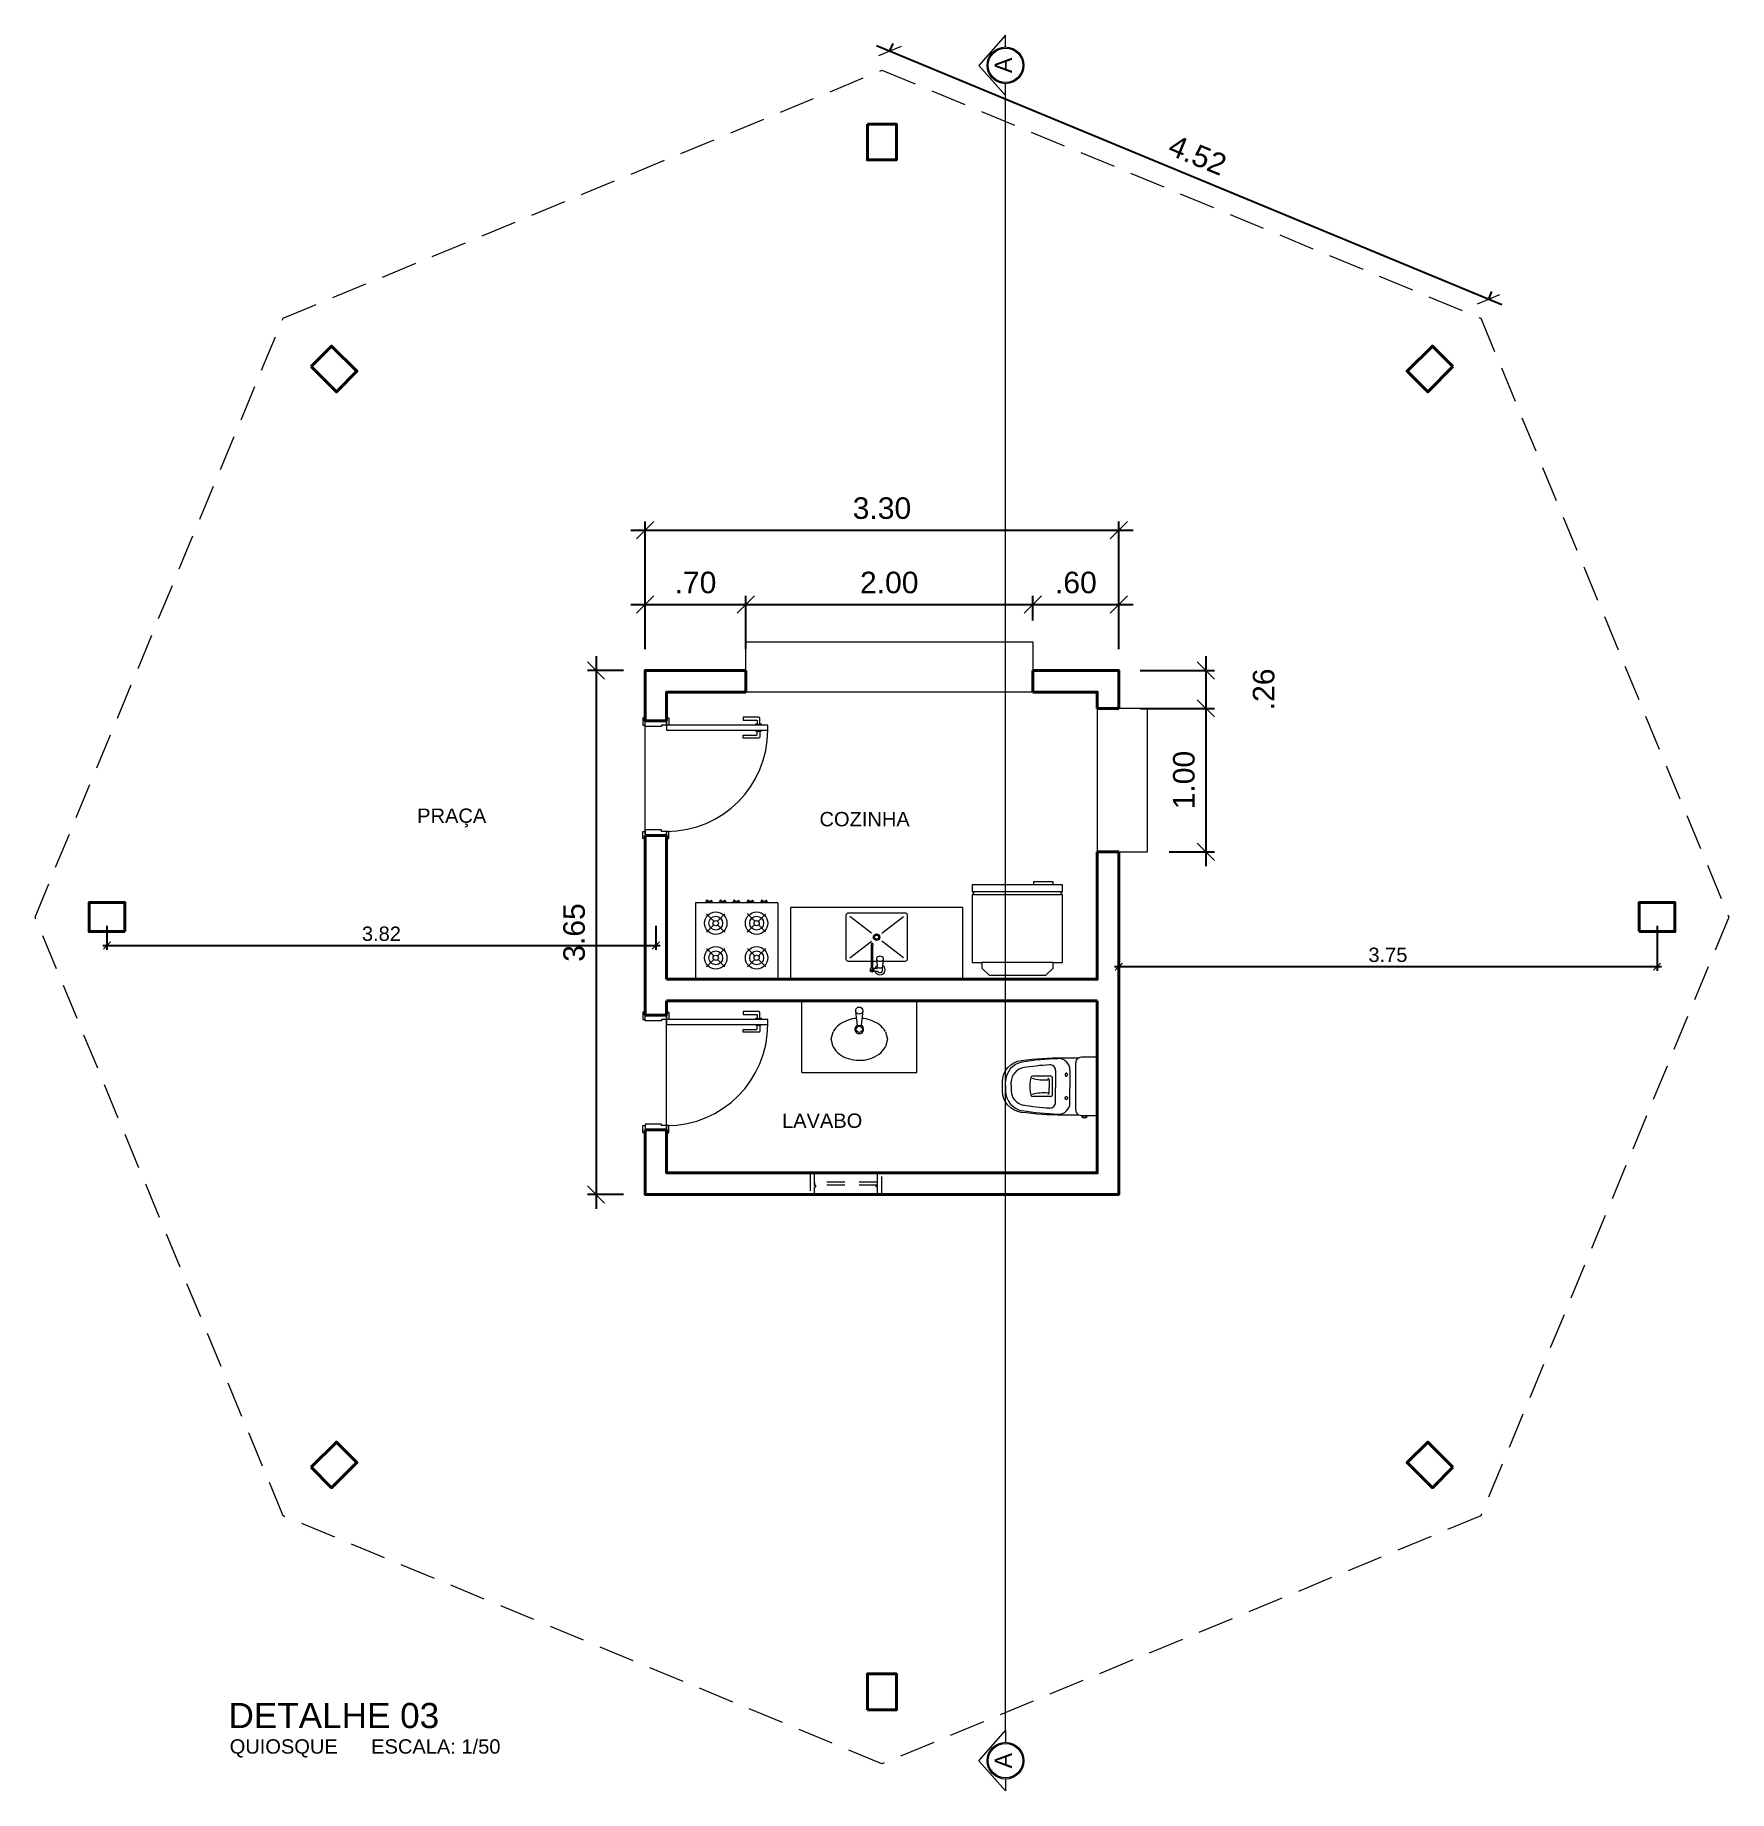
# Model space of a CAD drawing. Header units: metres. Extents: x 929 to 1666, y 1128 to 1372.
# Drawn here: x 1556.79 to 1568.59, y 1140.25 to 1152.48 of the extents above; entities that cross this region are included whole.
import ezdxf
from ezdxf.enums import TextEntityAlignment as Align

# ---------------------------------------------------------------- set-up
doc = ezdxf.new("R2010")
doc.units = ezdxf.units.M
for name, pattern in [('DASHDOTX2', [50.8, 25.4, -12.7, 0, -12.7]), ('DASHED2', [0.375, 0.25, -0.125]), ('HIDDEN2', [0.1875, 0.125, -0.0625])]:
    doc.linetypes.add(name, pattern=pattern)
doc.layers.get('0').update_dxf_attribs({"lineweight": 5})
for name, color, linetype, lineweight in [('KIRYA - COTAS', 7, 'Continuous', 5), ('KIRYA - PAREDE', 7, 'Continuous', 40), ('KIRYA - PAREDE VISTA', 7, 'Continuous', 15), ('KIRYA - PROJEÇÃO', 7, 'DASHED2', 5), ('KIRYA - SQUADRIA', 7, 'Continuous', 5), ('KIRYA - SÍMBOLO', 7, 'Continuous', 5), ('LAYOUT-WC_COZINHA', 7, 'Continuous', 5)]:
    doc.layers.add(name, color=color, linetype=linetype, lineweight=lineweight)
doc.layers.add('KIRYA - TEXTO', color=7, linetype='Continuous')
doc.styles.add('CENTURY GOTHIC', font='GOTHIC.TTF')
doc.styles.add('EA_140_1-50', font='swissl.ttf', dxfattribs={"height": 0.175})
doc.styles.add('EA_60_1-100', font='swissl.ttf', dxfattribs={"height": 0.15})
doc.styles.add('EA_80_1-50', font='swissl.ttf', dxfattribs={"height": 0.1})
doc.dimstyles.new('1-100', dxfattribs={"dimtxt": 0.15, "dimasz": 0.12, "dimexe": 0.06, "dimexo": 0.15, "dimgap": 0.075, "dimtad": 1, "dimzin": 4, "dimdsep": 46, "dimtxsty": 'EA_60_1-100', "dimblk1": 'OBLIQUE', "dimblk2": 'OBLIQUE', "dimsah": 1, "dimcen": 0.09, "dimdle": 0.1, "dimclrd": 144, "dimclre": 144, "dimclrt": 256, "dimadec": 0, "dimazin": 0, "dimtfac": 1, "dimtofl": 0, "dimtmove": 2, "dimatfit": 3, "dimldrblk": 'OBLIQUE', "dimfxl": 1, "dimtolj": 1, "dimtzin": 0, "dimarcsym": 0})
doc.dimstyles.new('1-50', dxfattribs={"dimtxt": 0.1, "dimasz": 0.05, "dimexe": 0.03, "dimexo": 0.0625, "dimgap": 0.03, "dimtad": 1, "dimzin": 4, "dimdsep": 46, "dimtxsty": 'EA_80_1-50', "dimblk": 'OBLIQUE', "dimcen": 0.1, "dimdle": 0.03, "dimclrd": 144, "dimclre": 144, "dimclrt": 256, "dimadec": 0, "dimazin": 0, "dimtfac": 4, "dimtix": 1, "dimtmove": 2, "dimatfit": 3, "dimldrblk": 'OBLIQUE', "dimfxl": 1, "dimtolj": 1, "dimtzin": 4, "dimarcsym": 0})

msp = doc.modelspace()

# ---------------------------------------------------------------- texts
at = {"layer": 'KIRYA - SÍMBOLO', "style": 'CENTURY GOTHIC'}
for p in [(1563.538, 1152.273), (1563.538, 1140.461)]:
    msp.add_text('A', height=0.12, rotation=90, dxfattribs=at).set_placement(p, align=Align.MIDDLE_CENTER)
at = {"layer": 'KIRYA - TEXTO'}
for s, height, style, p in [('PRAÇA', 0.1, 'EA_80_1-50', (1559.455, 1146.995)), ('COZINHA', 0.1, 'EA_80_1-50', (1562.258, 1146.971)), ('LAVABO', 0.1, 'EA_80_1-50', (1561.997, 1144.87)), ('DETALHE 03', 0.175, 'EA_140_1-50', (1558.141, 1140.688)), ('QUIOSQUE      ESCALA: 1/50', 0.1, 'EA_80_1-50', (1558.149, 1140.51))]:
    msp.add_text(s, height=height, dxfattribs=dict(at, style=style)).set_placement(p)

# ---------------------------------------------------------------- blocks, each defined once
blk = doc.blocks.new('A$C245F1D6E')
at = {"layer": 'LAYOUT-WC_COZINHA'}
for p, q in [((0, 0.5), (1.2, 0.5)), ((0.56, 0.426), (0.56, 0.417)), ((0.6, 0.377), (0.627, 0.377)), ((0.637, 0.435), (0.637, 0.421)), ((0.413, 0.352), (0.564, 0.235)), ((0.787, 0.352), (0.636, 0.235)), ((0.637, 0.257), (0.637, 0.263)), ((0.564, 0.179), (0.413, 0.063)), ((0.636, 0.179), (0.787, 0.063))]:
    blk.add_line(p, q, dxfattribs=at)
for points in [[(0, 0.5), (0, 0), (1.2, 0), (1.2, 0.5)], [(0.557, 0.413), (0.556, 0.406)], [(0.597, 0.413), (0.596, 0.416), (0.591, 0.419), (0.585, 0.421), (0.577, 0.422), (0.569, 0.421), (0.563, 0.419), (0.558, 0.416), (0.557, 0.413)], [(0.61, 0.445), (0.592, 0.445)], [(0.597, 0.413), (0.597, 0.406)], [(0.603, 0.425), (0.61, 0.425)], [(0.627, 0.435), (0.627, 0.421)], [(0.627, 0.257), (0.627, 0.263)]]:
    blk.add_lwpolyline(points, dxfattribs=at)
for points in [[(0.637, 0.377), (0.795, 0.377, -0.414214), (0.812, 0.36), (0.812, 0.054, -0.414214), (0.795, 0.037), (0.404, 0.037, -0.414214), (0.387, 0.054), (0.387, 0.36, -0.414214), (0.404, 0.377), (0.554, 0.377)], [(0.602, 0.357, 0.262174), (0.593, 0.371, 0.253008), (0.56, 0.371, 0.204403), (0.552, 0.36)]]:
    blk.add_lwpolyline(points, format="xyb", dxfattribs=at)
blk.add_lwpolyline([(0.556, 0.406), (0.552, 0.357, 0.282177), (0.561, 0.344, 0.22095), (0.593, 0.344, 0.282757), (0.602, 0.357), (0.597, 0.406, 0.169413), (0.61, 0.425), (0.621, 0.425, 0.130231), (0.627, 0.421), (0.627, 0.263, 2.561176), (0.637, 0.263), (0.637, 0.421, 1.220019), (0.622, 0.445), (0.61, 0.445, 1.377472)], format="xyb", close=True, dxfattribs=at)
for radius in [0.0226, 0.0138]:
    blk.add_circle((0.6, 0.207), radius, dxfattribs=at)
for centre, radius, start, end in [((0.577, 0.435), 0.0189, 34.2625, 207.2633), ((0.603, 0.415), 0.01, 90, 167.1715), ((0.632, 0.435), 0.0145, 132.8007, 220.1594), ((0.632, 0.435), 0.005, 0.0037, 179.9963), ((0.632, 0.257), 0.005, 179.9935, 0.0065)]:
    blk.add_arc(centre, radius, start, end, dxfattribs=at)
blk = doc.blocks.new('A$C249D7A9F')
at = {"layer": 'LAYOUT-WC_COZINHA'}
for p, q in [((0, 0.019), (0, 0.551)), ((0, 0.551), (0.573, 0.551)), ((0.573, 0.019), (0.573, 0.551)), ((0.134, 0.416), (0.084, 0.466)), ((0.134, 0.39), (0.084, 0.339)), ((0.211, 0.466), (0.16, 0.416)), ((0.211, 0.339), (0.16, 0.39)), ((0.419, 0.416), (0.368, 0.466)), ((0.419, 0.389), (0.368, 0.339)), ((0.496, 0.466), (0.445, 0.415)), ((0.496, 0.339), (0.445, 0.39)), ((0.134, 0.174), (0.086, 0.222)), ((0.135, 0.148), (0.086, 0.098)), ((0.213, 0.095), (0.16, 0.148)), ((0.213, 0.225), (0.161, 0.173)), ((0.419, 0.174), (0.368, 0.225)), ((0.419, 0.148), (0.368, 0.097)), ((0.496, 0.225), (0.445, 0.174)), ((0.496, 0.097), (0.445, 0.148)), ((0, 0.019), (0.573, 0.019)), ((0.068, 0.015), (0.068, 0.017)), ((0.068, 0.017), (0.121, 0.017)), ((0.068, 0.015), (0.121, 0.015)), ((0.085, 0.017), (0.085, 0.019)), ((0.105, 0.017), (0.105, 0.019)), ((0.121, 0.015), (0.121, 0.017)), ((0.165, 0.017), (0.218, 0.017)), ((0.165, 0.015), (0.165, 0.017)), ((0.165, 0.015), (0.218, 0.015)), ((0.181, 0.017), (0.181, 0.019)), ((0.201, 0.017), (0.201, 0.019)), ((0.218, 0.015), (0.218, 0.017)), ((0.261, 0.017), (0.314, 0.017)), ((0.261, 0.015), (0.261, 0.017)), ((0.261, 0.015), (0.314, 0.015)), ((0.278, 0.017), (0.278, 0.019)), ((0.298, 0.017), (0.298, 0.019)), ((0.314, 0.015), (0.314, 0.017)), ((0.357, 0.015), (0.357, 0.017)), ((0.357, 0.017), (0.41, 0.017)), ((0.357, 0.015), (0.41, 0.015)), ((0.374, 0.017), (0.374, 0.019)), ((0.394, 0.017), (0.394, 0.019)), ((0.41, 0.015), (0.41, 0.017)), ((0.452, 0.015), (0.452, 0.017)), ((0.452, 0.017), (0.504, 0.017)), ((0.452, 0.015), (0.504, 0.015)), ((0.468, 0.017), (0.468, 0.019)), ((0.488, 0.017), (0.488, 0.019)), ((0.504, 0.015), (0.504, 0.017))]:
    blk.add_line(p, q, dxfattribs=at)
for centre, radius in [((0.147, 0.403), 0.0783), ((0.147, 0.403), 0.0483), ((0.147, 0.403), 0.0183), ((0.432, 0.403), 0.0783), ((0.432, 0.403), 0.0483), ((0.432, 0.403), 0.0183), ((0.147, 0.162), 0.0783), ((0.147, 0.162), 0.0483), ((0.147, 0.162), 0.0183), ((0.432, 0.162), 0.0783), ((0.432, 0.162), 0.0483), ((0.432, 0.162), 0.0183)]:
    blk.add_circle(centre, radius, dxfattribs=at)
for centre, radius, start, end in [((0.095, 0.015), 0.0214, 179.7773, 222.1915), ((0.094, -0.009), 0.0182, 30.0718, 146.8642), ((0.095, 0.015), 0.0214, 314.7446, 0.2227), ((0.191, 0.015), 0.0214, 179.7773, 222.1915), ((0.191, -0.009), 0.0182, 30.0718, 146.8642), ((0.191, 0.015), 0.0214, 314.7446, 0.2227), ((0.288, 0.015), 0.0214, 179.7773, 222.1915), ((0.287, -0.009), 0.0182, 30.0718, 146.8642), ((0.288, 0.015), 0.0214, 314.7446, 0.2227), ((0.384, 0.015), 0.0214, 179.7773, 222.1915), ((0.383, -0.009), 0.0182, 30.0718, 146.8642), ((0.384, 0.015), 0.0214, 314.7446, 0.2227), ((0.478, 0.015), 0.0214, 179.7773, 222.1915), ((0.477, -0.009), 0.0182, 30.0718, 146.8642), ((0.478, 0.015), 0.0214, 314.7446, 0.2227)]:
    blk.add_arc(centre, radius, start, end, dxfattribs=at)
blk = doc.blocks.new('A$C7E1C57F4')
at = {"layer": 'LAYOUT-WC_COZINHA'}
for p, q in [((0.117, 0.652), (0.067, 0.602)), ((0.512, 0.652), (0.117, 0.652)), ((0.562, 0.602), (0.512, 0.652)), ((0.067, 0.562), (0, 0.562)), ((0, 0.562), (0, 0.09)), ((0.067, 0.602), (0.067, 0.562)), ((0.067, 0.562), (0.562, 0.562)), ((0.562, 0.562), (0.562, 0.602)), ((0.63, 0.562), (0.562, 0.562)), ((0.63, 0.09), (0.63, 0.562)), ((0, 0.09), (0.01, 0.09)), ((0.01, 0.07), (0, 0.07)), ((0, 0.07), (0, 0.022)), ((0, 0.022), (0.067, 0.022)), ((0.62, 0.09), (0.01, 0.09)), ((0.01, 0.09), (0.01, 0.07)), ((0.01, 0.07), (0.62, 0.07)), ((0.067, 0.022), (0.202, 0.022)), ((0.067, 0.022), (0.067, 0)), ((0.202, 0), (0.202, 0.022)), ((0.202, 0.022), (0.63, 0.022)), ((0.62, 0.07), (0.62, 0.09)), ((0.62, 0.09), (0.63, 0.09)), ((0.63, 0.07), (0.62, 0.07)), ((0.63, 0.022), (0.63, 0.07)), ((0.067, 0), (0.202, 0))]:
    blk.add_line(p, q, dxfattribs=at)
blk = doc.blocks.new('*U286')
for points in [[(0.03, 0.662), (0.024, 0.662), (0.024, 0.65), (-0.015, 0.65, 0.414214), (-0.025, 0.64), (-0.025, 0.533), (-0.005, 0.533), (-0.005, 0.625, -0.414214), (0, 0.63), (0.024, 0.63), (0.024, 0.619), (0.03, 0.619)], [(0.065, 0.662), (0.071, 0.662), (0.071, 0.65), (0.11, 0.65, -0.414214), (0.12, 0.64), (0.12, 0.533), (0.1, 0.533), (0.1, 0.625, 0.414214), (0.095, 0.63), (0.071, 0.63), (0.071, 0.619), (0.065, 0.619)]]:
    blk.add_lwpolyline(points, format="xyb")
for points in [[(0, 0), (0.065, 0), (0.065, 0.705), (0.03, 0.705), (0.03, 0.015)], [(0.024, 0.63), (0.024, 0.65)], [(0.071, 0.63), (0.071, 0.65)], [(0.03, 0), (-0.02, 0), (-0.02, 0.015), (0.03, 0.015), (0.03, -0.035), (0.04, -0.035), (0.04, -0.15), (-0.02, -0.15), (-0.02, -0.165), (0.03, -0.165), (0.03, -0.15)], [(0, -0.15), (0, 0)], [(0.82, 0), (0.77, 0), (0.82, 0), (0.82, 0.015), (0.77, 0.015), (0.77, -0.035), (0.76, -0.035), (0.76, -0.15), (0.82, -0.15), (0.82, -0.165), (0.77, -0.165), (0.77, -0.15)], [(0.8, -0.15), (0.8, 0)]]:
    blk.add_lwpolyline(points)
blk.add_arc((0.065, 0), 0.705, 360, 90)
blk = doc.blocks.new('A$C0A671FCF')
at = {"layer": 'LAYOUT-WC_COZINHA'}
for p, q in [((0.104, 0.419), (0.075, 0.419)), ((0.075, 0.41), (0.104, 0.41)), ((0.15, 0.37), (0.15, 0.04)), ((0.19, 0.319), (0.19, 0.213)), ((0.29, 0.316), (0.29, 0.213)), ((0.313, 0.141), (0.313, 0.269)), ((0.323, 0.276), (0.452, 0.276)), ((0.335, 0.252), (0.345, 0.261)), ((0.335, 0.252), (0.335, 0.213)), ((0.19, 0.198), (0.19, 0.213)), ((0.19, 0.091), (0.19, 0.198)), ((0.29, 0.198), (0.29, 0.213)), ((0.29, 0.094), (0.29, 0.198)), ((0.323, 0.134), (0.452, 0.134)), ((0.335, 0.198), (0.335, 0.213)), ((0.335, 0.158), (0.335, 0.198)), ((0.335, 0.158), (0.345, 0.149)), ((0.469, 0.198), (0.469, 0.213)), ((0.6, 0.213), (0.6, 0.238)), ((0.6, 0.198), (0.6, 0.213)), ((0.6, 0.198), (0.6, 0.172)), ((0.64, 0.213), (0.64, 0.238)), ((0.64, 0.198), (0.64, 0.213)), ((0.64, 0.198), (0.64, 0.172))]:
    blk.add_line(p, q, dxfattribs=at)
for points in [[(0.66, 0.198), (0.66, 0.172, -0.377152), (0.529, 0.024, -0.032054), (0.239, 0.005), (0.129, 0.005, -0.127017), (0.11, 0), (0.012, 0, -0.414214), (0, 0.012), (0, 0.398, -0.414214), (0.012, 0.41), (0.075, 0.41), (0.075, 0.419, -0.414214), (0.08, 0.424), (0.099, 0.424, -0.414214), (0.104, 0.419), (0.104, 0.41), (0.11, 0.41, -0.127017), (0.129, 0.405), (0.239, 0.405, -0.032054), (0.529, 0.386, -0.377152), (0.66, 0.238), (0.66, 0.213)], [(0.216, 0.296, -0.1249), (0.219, 0.296, -0.105797), (0.221, 0.293, -0.086669), (0.223, 0.29, -0.076734), (0.224, 0.286, -0.076734), (0.223, 0.282, -0.086669), (0.221, 0.279, -0.105797), (0.219, 0.277, -0.1249), (0.216, 0.276, -0.1249), (0.213, 0.277, -0.105797), (0.21, 0.279, -0.086669), (0.208, 0.282, -0.076734), (0.208, 0.286, -0.076734), (0.208, 0.29, -0.086669), (0.21, 0.293, -0.105797), (0.213, 0.296, -0.1249)], [(0.216, 0.114, 0.1249), (0.219, 0.114, 0.105797), (0.221, 0.117, 0.086669), (0.223, 0.12, 0.076734), (0.224, 0.124, 0.076734), (0.223, 0.128, 0.086669), (0.221, 0.131, 0.105797), (0.219, 0.133, 0.1249), (0.216, 0.134, 0.1249), (0.213, 0.133, 0.105797), (0.21, 0.131, 0.086669), (0.208, 0.128, 0.076734), (0.208, 0.124, 0.076734), (0.208, 0.12, 0.086669), (0.21, 0.117, 0.105797), (0.213, 0.114, 0.1249)]]:
    blk.add_lwpolyline(points, format="xyb", close=True, dxfattribs=at)
for centre, radius, start, end in [((0.11, 0.37), 0.04, 0, 61.045), ((0.27, 0.319), 0.08, 88.1443, 180), ((0.207, -1.617), 2.016, 80.9502, 88.1443), ((0.494, 0.232), 0.146, 2.3498, 78.0127), ((0.33, 0.316), 0.04, 86.3667, 180), ((0.323, 0.266), 0.01, 90, 164.1688), ((0.207, -1.617), 1.976, 80.9502, 86.3667), ((0.37, 0.562), 0.312, 264.8948, 285.623), ((0.452, 0.266), 0.01, 18.5221, 90), ((0.319, 0.221), 0.15, 356.6619, 18.5221), ((0.494, 0.232), 0.106, 2.3498, 78.0127), ((0.323, 0.144), 0.01, 195.8312, 270), ((0.37, -0.152), 0.312, 74.377, 95.1052), ((0.452, 0.144), 0.01, 270, 341.4779), ((0.319, 0.189), 0.15, 341.4779, 3.3381), ((0.494, 0.178), 0.106, 281.9873, 357.6502), ((0.494, 0.178), 0.146, 281.9873, 357.6502), ((0.11, 0.04), 0.04, 298.955, 0), ((0.27, 0.091), 0.08, 180, 271.8557), ((0.207, 2.027), 2.016, 271.8557, 279.0498), ((0.33, 0.094), 0.04, 180, 273.6333), ((0.207, 2.027), 1.976, 273.6333, 279.0498)]:
    blk.add_arc(centre, radius, start, end, dxfattribs=at)
blk = doc.blocks.new('A$C331B23C5')
at = {"layer": 'LAYOUT-WC_COZINHA'}
for p, q in [((0.5, 0.8), (0, 0.8)), ((0, 0), (0, 0.8)), ((0.5, 0), (0.5, 0.8)), ((0.216, 0.582), (0.269, 0.596)), ((0.269, 0.596), (0.322, 0.582)), ((0.069, 0.424), (0.173, 0.413)), ((0.174, 0.387), (0.072, 0.375)), ((0.173, 0.413), (0.174, 0.387)), ((0.269, 0.204), (0.216, 0.218)), ((0.322, 0.218), (0.269, 0.204)), ((0.5, 0), (0, 0))]:
    blk.add_line(p, q, dxfattribs=at)
for centre, radius in [((0.069, 0.4), 0.025), ((0.199, 0.4), 0.0217)]:
    blk.add_circle(centre, radius, dxfattribs=at)
for centre, radius, start, end in [((0.329, 0.418), 0.202, 143.388, 162.8939), ((0.292, 0.445), 0.157, 119.1394, 143.388), ((0.246, 0.445), 0.157, 36.612, 60.8606), ((0.193, 0.405), 0.223, 17.1061, 36.612), ((0.386, 0.4), 0.263, 162.8939, 176.1275), ((0.386, 0.4), 0.263, 184.1096, 197.1061), ((0.199, 0.4), 0.0307, 206.008, 155.2876), ((0.152, 0.4), 0.263, 342.8939, 360), ((0.216, 0.412), 0.199, 356.4126, 17.1061), ((0.329, 0.382), 0.202, 197.1061, 216.612), ((0.292, 0.355), 0.157, 216.612, 240.8606), ((0.246, 0.355), 0.157, 299.1394, 323.388), ((0.21, 0.382), 0.202, 323.388, 342.8939)]:
    blk.add_arc(centre, radius, start, end, dxfattribs=at)
blk = doc.blocks.new('_OBLIQUE')
at = {"color": 0, "linetype": 'ByBlock'}
blk.add_line((-0.5, -0.5), (0.5, 0.5), dxfattribs=at)
blk = doc.blocks.new('*D432')
at = {"layer": 'Defpoints', "color": 0, "transparency": 16777216}
for p in [(1562.748, 1152.371), (1562.693, 1152.239), (1566.865, 1150.511)]:
    blk.add_point(p, dxfattribs=at)
at = {"layer": 'KIRYA - COTAS', "color": 144, "lineweight": -2, "transparency": 16777216}
for p, q in [((1567.012, 1150.604), (1562.655, 1152.409)), ((1562.751, 1152.378), (1562.771, 1152.426)), ((1566.923, 1150.65), (1566.943, 1150.698))]:
    blk.add_line(p, q, dxfattribs=at)
at = {"layer": 'KIRYA - COTAS', "color": 144, "lineweight": -2, "transparency": 16777216, "xscale": 0.12, "yscale": 0.12, "zscale": 0.12}
for p, rotation in [((1562.748, 1152.371), 157.4999999999978), ((1566.92, 1150.643), 337.4999999999978)]:
    blk.add_blockref('_OBLIQUE', p, dxfattribs=dict(at, rotation=rotation))
at = {"layer": 'KIRYA - COTAS', "transparency": 16777216, "insert": (1564.892, 1151.647), "char_height": 0.15, "attachment_point": 5, "rotation": 337.5, "style": 'EA_60_1-100'}
blk.add_mtext('\\A1;4.52', dxfattribs=at)
blk = doc.blocks.new('*D433')
at = {"layer": 'Defpoints', "color": 0, "transparency": 16777216}
for p in [(1564.343, 1149.035), (1561.043, 1148.056), (1564.343, 1148.056)]:
    blk.add_point(p, dxfattribs=at)
at = {"layer": 'KIRYA - COTAS', "color": 144, "lineweight": -2, "transparency": 16777216}
for p, q in [((1561.043, 1148.206), (1561.043, 1149.095)), ((1564.343, 1148.206), (1564.343, 1149.095)), ((1560.943, 1149.035), (1564.443, 1149.035))]:
    blk.add_line(p, q, dxfattribs=at)
at = {"layer": 'KIRYA - COTAS', "color": 144, "lineweight": -2, "transparency": 16777216, "xscale": 0.12, "yscale": 0.12, "zscale": 0.12, "rotation": 180}
blk.add_blockref('_OBLIQUE', (1561.043, 1149.035), dxfattribs=at)
at = {"layer": 'KIRYA - COTAS', "color": 144, "lineweight": -2, "transparency": 16777216, "xscale": 0.12, "yscale": 0.12, "zscale": 0.12}
blk.add_blockref('_OBLIQUE', (1564.343, 1149.035), dxfattribs=at)
at = {"layer": 'KIRYA - COTAS', "transparency": 16777216, "insert": (1562.693, 1149.187), "char_height": 0.15, "attachment_point": 5, "style": 'EA_60_1-100'}
blk.add_mtext('\\A1;3.30', dxfattribs=at)
blk = doc.blocks.new('*D434')
at = {"layer": 'Defpoints', "color": 0, "transparency": 16777216}
for p in [(1561.043, 1148.056), (1560.701, 1144.406), (1561.043, 1144.406)]:
    blk.add_point(p, dxfattribs=at)
at = {"layer": 'KIRYA - COTAS', "color": 144, "lineweight": -2, "transparency": 16777216}
for p, q in [((1560.701, 1148.156), (1560.701, 1144.306)), ((1560.893, 1148.056), (1560.641, 1148.056)), ((1560.893, 1144.406), (1560.641, 1144.406))]:
    blk.add_line(p, q, dxfattribs=at)
at = {"layer": 'KIRYA - COTAS', "color": 144, "lineweight": -2, "transparency": 16777216, "xscale": 0.12, "yscale": 0.12, "zscale": 0.12}
for p, rotation in [((1560.701, 1148.056), 90), ((1560.701, 1144.406), 270)]:
    blk.add_blockref('_OBLIQUE', p, dxfattribs=dict(at, rotation=rotation))
at = {"layer": 'KIRYA - COTAS', "transparency": 16777216, "insert": (1560.549, 1146.231), "char_height": 0.15, "attachment_point": 5, "rotation": 90, "style": 'EA_60_1-100'}
blk.add_mtext('\\A1;3.65', dxfattribs=at)
blk = doc.blocks.new('*D435')
at = {"layer": 'Defpoints', "color": 0, "transparency": 16777216}
for p in [(1564.543, 1147.793), (1564.543, 1146.793), (1564.949, 1146.793)]:
    blk.add_point(p, dxfattribs=at)
at = {"layer": 'KIRYA - COTAS', "color": 144, "lineweight": -2, "transparency": 16777216}
for p, q in [((1564.949, 1147.893), (1564.949, 1146.693)), ((1564.693, 1147.793), (1565.009, 1147.793)), ((1564.693, 1146.793), (1565.009, 1146.793))]:
    blk.add_line(p, q, dxfattribs=at)
at = {"layer": 'KIRYA - COTAS', "color": 144, "lineweight": -2, "transparency": 16777216, "xscale": 0.12, "yscale": 0.12, "zscale": 0.12}
for p, rotation in [((1564.949, 1147.793), 90), ((1564.949, 1146.793), 270)]:
    blk.add_blockref('_OBLIQUE', p, dxfattribs=dict(at, rotation=rotation))
at = {"layer": 'KIRYA - COTAS', "transparency": 16777216, "insert": (1564.797, 1147.293), "char_height": 0.15, "attachment_point": 5, "rotation": 90, "style": 'EA_60_1-100'}
blk.add_mtext('\\A1;1.00', dxfattribs=at)
blk = doc.blocks.new('*D436')
at = {"layer": 'Defpoints', "color": 0, "transparency": 16777216}
for p in [(1564.343, 1148.056), (1564.343, 1147.793), (1564.949, 1147.793)]:
    blk.add_point(p, dxfattribs=at)
at = {"layer": 'KIRYA - COTAS', "color": 144, "lineweight": -2, "transparency": 16777216}
for p, q in [((1564.949, 1148.156), (1564.949, 1147.693)), ((1564.493, 1148.056), (1565.009, 1148.056)), ((1564.493, 1147.793), (1565.009, 1147.793))]:
    blk.add_line(p, q, dxfattribs=at)
at = {"layer": 'KIRYA - COTAS', "color": 144, "lineweight": -2, "transparency": 16777216, "xscale": 0.12, "yscale": 0.12, "zscale": 0.12}
for p, rotation in [((1564.949, 1148.056), 90), ((1564.949, 1147.793), 270)]:
    blk.add_blockref('_OBLIQUE', p, dxfattribs=dict(at, rotation=rotation))
at = {"layer": 'KIRYA - COTAS', "transparency": 16777216, "insert": (1565.353, 1147.925), "char_height": 0.15, "attachment_point": 5, "rotation": 90, "style": 'EA_60_1-100'}
blk.add_mtext('\\A1;.26', dxfattribs=at)
blk = doc.blocks.new('*D437')
at = {"layer": 'Defpoints', "color": 0, "transparency": 16777216}
for p in [(1561.744, 1148.517), (1561.043, 1148.056), (1561.744, 1148.056)]:
    blk.add_point(p, dxfattribs=at)
at = {"layer": 'KIRYA - COTAS', "color": 144, "lineweight": -2, "transparency": 16777216}
for p, q in [((1561.043, 1148.206), (1561.043, 1148.577)), ((1561.744, 1148.206), (1561.744, 1148.577)), ((1560.943, 1148.517), (1561.844, 1148.517))]:
    blk.add_line(p, q, dxfattribs=at)
at = {"layer": 'KIRYA - COTAS', "color": 144, "lineweight": -2, "transparency": 16777216, "xscale": 0.12, "yscale": 0.12, "zscale": 0.12, "rotation": 180}
blk.add_blockref('_OBLIQUE', (1561.043, 1148.517), dxfattribs=at)
at = {"layer": 'KIRYA - COTAS', "color": 144, "lineweight": -2, "transparency": 16777216, "xscale": 0.12, "yscale": 0.12, "zscale": 0.12}
blk.add_blockref('_OBLIQUE', (1561.744, 1148.517), dxfattribs=at)
at = {"layer": 'KIRYA - COTAS', "transparency": 16777216, "insert": (1561.394, 1148.669), "char_height": 0.15, "attachment_point": 5, "style": 'EA_60_1-100'}
blk.add_mtext('\\A1;.70', dxfattribs=at)
blk = doc.blocks.new('*D438')
at = {"layer": 'Defpoints', "color": 0, "transparency": 16777216}
for p in [(1563.744, 1148.517), (1563.744, 1148.256), (1561.744, 1148.056)]:
    blk.add_point(p, dxfattribs=at)
at = {"layer": 'KIRYA - COTAS', "color": 144, "lineweight": -2, "transparency": 16777216}
for p, q in [((1561.744, 1148.206), (1561.744, 1148.577)), ((1563.744, 1148.406), (1563.744, 1148.577)), ((1561.644, 1148.517), (1563.844, 1148.517))]:
    blk.add_line(p, q, dxfattribs=at)
at = {"layer": 'KIRYA - COTAS', "color": 144, "lineweight": -2, "transparency": 16777216, "xscale": 0.12, "yscale": 0.12, "zscale": 0.12, "rotation": 180}
blk.add_blockref('_OBLIQUE', (1561.744, 1148.517), dxfattribs=at)
at = {"layer": 'KIRYA - COTAS', "color": 144, "lineweight": -2, "transparency": 16777216, "xscale": 0.12, "yscale": 0.12, "zscale": 0.12}
blk.add_blockref('_OBLIQUE', (1563.744, 1148.517), dxfattribs=at)
at = {"layer": 'KIRYA - COTAS', "transparency": 16777216, "insert": (1562.744, 1148.669), "char_height": 0.15, "attachment_point": 5, "style": 'EA_60_1-100'}
blk.add_mtext('\\A1;2.00', dxfattribs=at)
blk = doc.blocks.new('*D439')
at = {"layer": 'Defpoints', "color": 0, "transparency": 16777216}
for p in [(1564.343, 1148.517), (1563.744, 1148.256), (1564.343, 1148.056)]:
    blk.add_point(p, dxfattribs=at)
at = {"layer": 'KIRYA - COTAS', "color": 144, "lineweight": -2, "transparency": 16777216}
for p, q in [((1563.744, 1148.406), (1563.744, 1148.577)), ((1564.343, 1148.206), (1564.343, 1148.577)), ((1563.644, 1148.517), (1564.443, 1148.517))]:
    blk.add_line(p, q, dxfattribs=at)
at = {"layer": 'KIRYA - COTAS', "color": 144, "lineweight": -2, "transparency": 16777216, "xscale": 0.12, "yscale": 0.12, "zscale": 0.12, "rotation": 180}
blk.add_blockref('_OBLIQUE', (1563.744, 1148.517), dxfattribs=at)
at = {"layer": 'KIRYA - COTAS', "color": 144, "lineweight": -2, "transparency": 16777216, "xscale": 0.12, "yscale": 0.12, "zscale": 0.12}
blk.add_blockref('_OBLIQUE', (1564.343, 1148.517), dxfattribs=at)
at = {"layer": 'KIRYA - COTAS', "transparency": 16777216, "insert": (1564.044, 1148.669), "char_height": 0.15, "attachment_point": 5, "style": 'EA_60_1-100'}
blk.add_mtext('\\A1;.60', dxfattribs=at)
blk = doc.blocks.new('*D467')
at = {"layer": 'Defpoints', "color": 0, "transparency": 16777216}
for p in [(1564.343, 1146.275), (1568.093, 1146.339), (1564.343, 1145.993)]:
    blk.add_point(p, dxfattribs=at)
at = {"layer": 'KIRYA - COTAS', "color": 144, "lineweight": -2, "transparency": 16777216}
for p, q in [((1568.093, 1146.277), (1568.093, 1145.963)), ((1564.343, 1146.212), (1564.343, 1145.963)), ((1568.123, 1145.993), (1564.313, 1145.993))]:
    blk.add_line(p, q, dxfattribs=at)
at = {"layer": 'KIRYA - COTAS', "color": 144, "lineweight": -2, "transparency": 16777216, "xscale": 0.05, "yscale": 0.05, "zscale": 0.05, "rotation": 180}
blk.add_blockref('_OBLIQUE', (1564.343, 1145.993), dxfattribs=at)
at = {"layer": 'KIRYA - COTAS', "color": 144, "lineweight": -2, "transparency": 16777216, "xscale": 0.05, "yscale": 0.05, "zscale": 0.05}
blk.add_blockref('_OBLIQUE', (1568.093, 1145.993), dxfattribs=at)
at = {"layer": 'KIRYA - COTAS', "transparency": 16777216, "insert": (1566.218, 1146.075), "char_height": 0.1, "attachment_point": 5, "style": 'EA_80_1-50'}
blk.add_mtext('\\A1;3.75', dxfattribs=at)
blk = doc.blocks.new('*D469')
at = {"layer": 'Defpoints', "color": 0, "transparency": 16777216}
for p in [(1557.294, 1146.339), (1561.118, 1146.339), (1561.118, 1146.14)]:
    blk.add_point(p, dxfattribs=at)
at = {"layer": 'KIRYA - COTAS', "color": 144, "lineweight": -2, "transparency": 16777216}
for p, q in [((1557.294, 1146.277), (1557.294, 1146.11)), ((1561.118, 1146.277), (1561.118, 1146.11)), ((1557.264, 1146.14), (1561.148, 1146.14))]:
    blk.add_line(p, q, dxfattribs=at)
at = {"layer": 'KIRYA - COTAS', "color": 144, "lineweight": -2, "transparency": 16777216, "xscale": 0.05, "yscale": 0.05, "zscale": 0.05, "rotation": 180}
blk.add_blockref('_OBLIQUE', (1557.294, 1146.14), dxfattribs=at)
at = {"layer": 'KIRYA - COTAS', "color": 144, "lineweight": -2, "transparency": 16777216, "xscale": 0.05, "yscale": 0.05, "zscale": 0.05}
blk.add_blockref('_OBLIQUE', (1561.118, 1146.14), dxfattribs=at)
at = {"layer": 'KIRYA - COTAS', "transparency": 16777216, "insert": (1559.206, 1146.222), "char_height": 0.1, "attachment_point": 5, "style": 'EA_80_1-50'}
blk.add_mtext('\\A1;3.82', dxfattribs=at)

# ---------------------------------------------------------------- dimensions: what is measured, and where the dimension line sits
at = {"layer": 'KIRYA - COTAS'}
for p1, p2, distance, picture, middle in [((1566.865, 1150.511), (1562.693, 1152.239), -0.142, '*D432', (1564.892, 1151.647)), ((1561.043, 1148.056), (1564.343, 1148.056), 0.979, '*D433', (1562.693, 1149.187)), ((1561.043, 1148.056), (1561.043, 1144.406), -0.343, '*D434', (1560.549, 1146.231))]:
    dim = msp.add_aligned_dim(p1=p1, p2=p2, distance=distance, dimstyle='1-100', override={"dimfxl": 1.25}, dxfattribs=at)
    dim.commit()
    dim.dimension.update_dxf_attribs({"geometry": picture, "text_midpoint": middle})
for base, p1, p2, picture, middle in [((1561.744, 1148.517), (1561.043, 1148.056), (1561.744, 1148.056), '*D437', (1561.394, 1148.669)), ((1563.744, 1148.517), (1561.744, 1148.056), (1563.744, 1148.256), '*D438', (1562.744, 1148.669)), ((1564.343, 1148.517), (1563.744, 1148.256), (1564.343, 1148.056), '*D439', (1564.044, 1148.669))]:
    dim = msp.add_linear_dim(base=base, p1=p1, p2=p2, dimstyle='1-100', override={"dimfxl": 1.25}, dxfattribs=at)
    dim.commit()
    dim.dimension.update_dxf_attribs({"geometry": picture, "text_midpoint": middle})
for base, p1, p2, picture, middle in [((1564.949, 1147.793), (1564.343, 1148.056), (1564.343, 1147.793), '*D436', (1565.353, 1147.925)), ((1564.949, 1146.793), (1564.543, 1147.793), (1564.543, 1146.793), '*D435', (1564.797, 1147.293))]:
    dim = msp.add_linear_dim(base=base, p1=p1, p2=p2, angle=90, dimstyle='1-100', override={"dimfxl": 1.25}, dxfattribs=at)
    dim.commit()
    dim.dimension.update_dxf_attribs({"geometry": picture, "text_midpoint": middle})
for base, p1, p2, picture, middle in [((1561.118, 1146.14), (1557.294, 1146.339), (1561.118, 1146.339), '*D469', (1559.206, 1146.222)), ((1564.343, 1145.993), (1568.093, 1146.339), (1564.343, 1146.275), '*D467', (1566.218, 1146.075))]:
    dim = msp.add_linear_dim(base=base, p1=p1, p2=p2, dimstyle='1-50', dxfattribs=at)
    dim.commit()
    dim.dimension.update_dxf_attribs({"geometry": picture, "text_midpoint": middle})

# ---------------------------------------------------------------- linework, layer by layer
at = {"layer": 'KIRYA - PAREDE'}
for points in [[(1562.592, 1151.864), (1562.794, 1151.864), (1562.794, 1151.614), (1562.592, 1151.614)], [(1558.716, 1150.174), (1558.859, 1150.317), (1559.035, 1150.141), (1558.892, 1149.998)], [(1566.671, 1150.174), (1566.528, 1150.317), (1566.352, 1150.141), (1566.495, 1149.998)], [(1557.419, 1146.238), (1557.419, 1146.44), (1557.169, 1146.44), (1557.169, 1146.238)], [(1567.968, 1146.238), (1567.968, 1146.44), (1568.218, 1146.44), (1568.218, 1146.238)], [(1558.716, 1142.505), (1558.859, 1142.362), (1559.035, 1142.538), (1558.892, 1142.681)], [(1566.671, 1142.505), (1566.528, 1142.362), (1566.352, 1142.538), (1566.495, 1142.681)], [(1562.592, 1140.815), (1562.794, 1140.815), (1562.794, 1141.065), (1562.592, 1141.065)]]:
    msp.add_lwpolyline(points, close=True, dxfattribs=at)
for points in [[(1561.744, 1148.056), (1561.043, 1148.056), (1561.043, 1147.706)], [(1561.744, 1147.906), (1561.744, 1148.056)], [(1564.343, 1147.793), (1564.343, 1148.056), (1563.744, 1148.056)], [(1563.744, 1147.906), (1563.744, 1148.056)], [(1561.744, 1147.906), (1561.193, 1147.906), (1561.193, 1147.706)], [(1564.193, 1147.793), (1564.193, 1147.906), (1563.744, 1147.906)], [(1561.193, 1147.706), (1561.043, 1147.706)], [(1564.193, 1147.793), (1564.343, 1147.793)], [(1561.043, 1146.906), (1561.043, 1145.756)], [(1561.193, 1146.906), (1561.043, 1146.906)], [(1561.193, 1146.906), (1561.193, 1145.906)], [(1561.193, 1145.906), (1564.193, 1145.906), (1564.193, 1146.793)], [(1564.193, 1146.793), (1564.343, 1146.793)], [(1564.343, 1145.756), (1564.343, 1146.793)], [(1564.343, 1145.756), (1564.343, 1144.406), (1561.043, 1144.406), (1561.043, 1144.856)], [(1561.043, 1145.656), (1561.043, 1145.756)], [(1561.193, 1145.756), (1564.193, 1145.756)], [(1564.193, 1145.756), (1564.193, 1144.556), (1561.193, 1144.556), (1561.193, 1144.856)], [(1561.193, 1145.656), (1561.193, 1145.756)], [(1561.193, 1145.656), (1561.043, 1145.656)], [(1561.193, 1144.856), (1561.043, 1144.856)]]:
    msp.add_lwpolyline(points, dxfattribs=at)
at = {"layer": 'KIRYA - PAREDE VISTA'}
msp.add_lwpolyline([(1563.744, 1147.906), (1561.744, 1147.906), (1561.744, 1148.256), (1563.744, 1148.256)], close=True, dxfattribs=at)
for points in [[(1561.043, 1146.916), (1561.043, 1147.706)], [(1564.193, 1146.793), (1564.543, 1146.793), (1564.543, 1147.793), (1564.193, 1147.793), (1564.193, 1146.793)], [(1561.193, 1144.856), (1561.193, 1145.656)]]:
    msp.add_lwpolyline(points, dxfattribs=at)
at = {"layer": 'KIRYA - PROJEÇÃO'}
msp.add_lwpolyline([(1556.793, 1146.339), (1558.521, 1150.511), (1562.693, 1152.239), (1566.865, 1150.511), (1568.593, 1146.339), (1566.865, 1142.167), (1562.693, 1140.439), (1558.521, 1142.167), (1556.793, 1146.339)], dxfattribs=at)
at = {"layer": 'KIRYA - SQUADRIA', "linetype": 'HIDDEN2'}
for p, q in [((1562.193, 1144.556), (1562.223, 1144.556)), ((1562.193, 1144.556), (1562.193, 1144.406)), ((1562.223, 1144.469), (1562.223, 1144.556)), ((1562.223, 1144.556), (1562.663, 1144.556)), ((1562.663, 1144.469), (1562.663, 1144.556)), ((1562.693, 1144.556), (1562.663, 1144.556)), ((1562.693, 1144.406), (1562.693, 1144.556)), ((1562.223, 1144.406), (1562.193, 1144.406)), ((1562.233, 1144.469), (1562.223, 1144.469)), ((1562.223, 1144.459), (1562.233, 1144.459)), ((1562.223, 1144.406), (1562.223, 1144.459)), ((1562.223, 1144.406), (1562.663, 1144.406)), ((1562.66, 1144.491), (1562.226, 1144.491)), ((1562.226, 1144.471), (1562.226, 1144.491)), ((1562.66, 1144.471), (1562.226, 1144.471)), ((1562.233, 1144.459), (1562.233, 1144.469)), ((1562.653, 1144.459), (1562.653, 1144.469)), ((1562.653, 1144.469), (1562.663, 1144.469)), ((1562.663, 1144.459), (1562.653, 1144.459)), ((1562.66, 1144.491), (1562.66, 1144.471)), ((1562.663, 1144.406), (1562.663, 1144.459)), ((1562.663, 1144.406), (1562.693, 1144.406))]:
    msp.add_line(p, q, dxfattribs=at)
at = {"layer": 'KIRYA - SÍMBOLO'}
for p, q in [((1563.554, 1152.484), (1563.367, 1152.273)), ((1563.554, 1152.401), (1563.554, 1152.484)), ((1563.367, 1152.273), (1563.554, 1152.063)), ((1563.554, 1152.063), (1563.554, 1152.145)), ((1563.367, 1140.461), (1563.554, 1140.671)), ((1563.554, 1140.671), (1563.554, 1140.589)), ((1563.554, 1140.251), (1563.367, 1140.461)), ((1563.554, 1140.333), (1563.554, 1140.251))]:
    msp.add_line(p, q, dxfattribs=at)
at = {"layer": 'KIRYA - SÍMBOLO', "color": 11, "linetype": 'DASHDOTX2', "true_color": 0xf27172}
msp.add_line((1563.554, 1140.659), (1563.554, 1152.075), dxfattribs=at)
at = {"layer": 'KIRYA - SÍMBOLO'}
for centre, radius in [((1563.554, 1152.273), 0.128), ((1563.554, 1152.273), 0.12), ((1563.554, 1140.461), 0.128), ((1563.554, 1140.461), 0.12)]:
    msp.add_circle(centre, radius, dxfattribs=at)

# ---------------------------------------------------------------- block references
at = {"layer": 'KIRYA - SQUADRIA', "rotation": 270}
for p in [(1561.193, 1147.706), (1561.193, 1145.656)]:
    msp.add_blockref('*U286', p, dxfattribs=at)
at = {"layer": 'LAYOUT-WC_COZINHA', "color": 7}
for name, p, rotation in [('A$C7E1C57F4', (1563.952, 1146.585), 180), ('A$C249D7A9F', (1561.967, 1146.458), 180), ('A$C245F1D6E', (1563.256, 1146.406), 180), ('A$C331B23C5', (1562.135, 1145.756), 270), ('A$C0A671FCF', (1564.193, 1145.364), 180)]:
    msp.add_blockref(name, p, dxfattribs=dict(at, rotation=rotation))

msp.set_redraw_order([(e.dxf.handle, doc.entitydb.next_handle()) for e in msp.query("TEXT MTEXT ATTDEF DIMENSION ARC_DIMENSION")])  # texts and dimensions are drawn at this point

doc.saveas('drawing.dxf')
